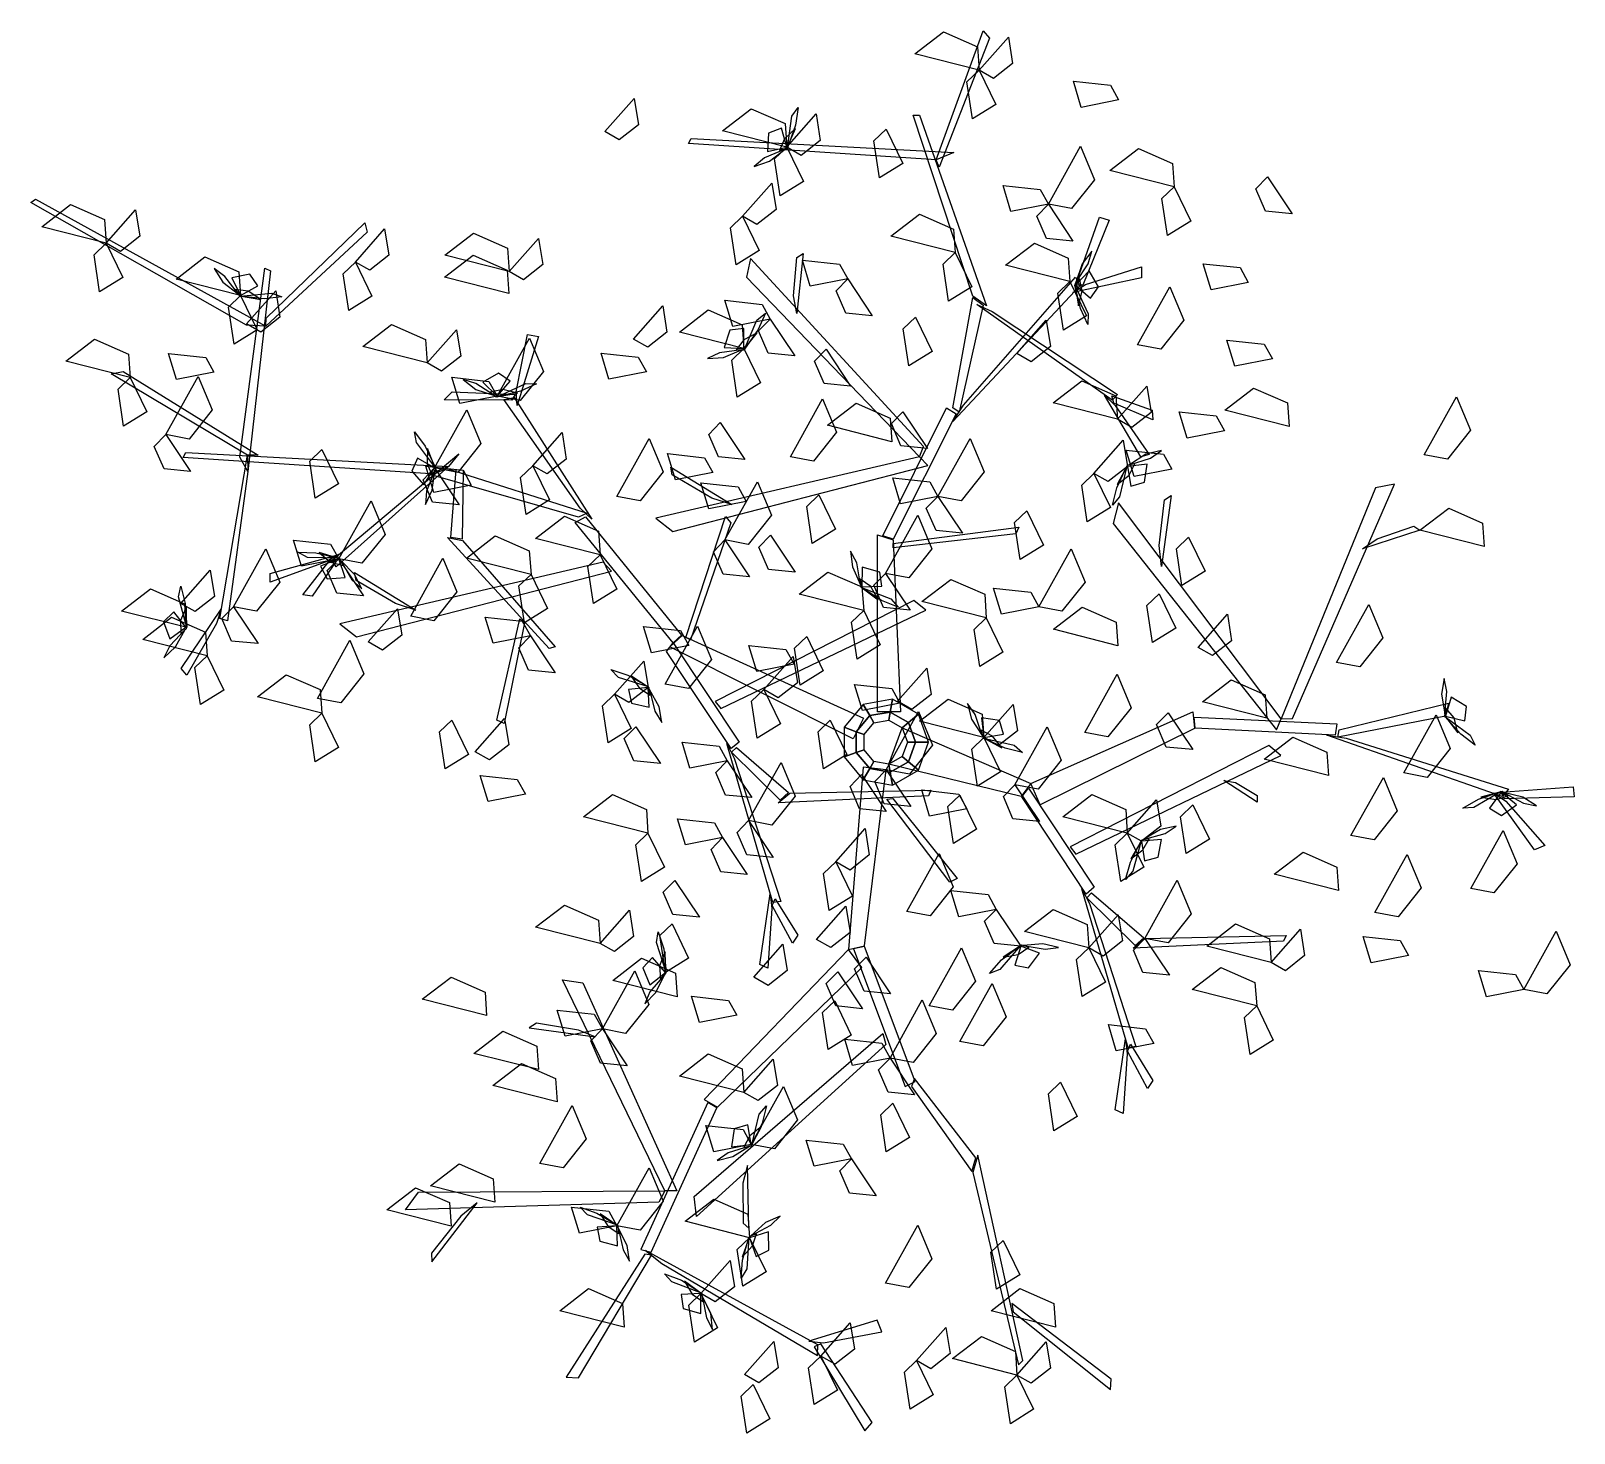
# Model space of a CAD drawing. Extents: x 10.299 to 10.904, y 6.916 to 7.465.
import ezdxf

# ---------------------------------------------------------------- set-up
doc = ezdxf.new("R2010")
doc.units = 0
doc.layers.get('0').update_dxf_attribs({"linetype": 'CONTINUOUS'})
doc.layers.add('LSTREEDC', color=3, linetype='CONTINUOUS')

# ---------------------------------------------------------------- blocks, each defined once
blk = doc.blocks.new('A3E24G')
at = {"color": 72, "linetype": 'CONTINUOUS'}
for points in [[(0.0779, 0.5477, 0.6774), (0.0255, 0.5611, 0.6704), (0.0489, 0.5791, 0.6673), (0.0766, 0.5669, 0.6724)], [(0.0779, 0.5477, 0.6774), (0.1018, 0.5748, 0.6601), (0.1053, 0.5533, 0.6614), (0.0897, 0.5411, 0.6719)], [(0.0779, 0.5477, 0.6424), (0.0915, 0.5199, 0.6353), (0.0726, 0.5081, 0.6607), (0.068, 0.5382, 0.6568)], [(0.1917, 0.5235, 0.7974), (0.1613, 0.5175, 0.7903), (0.1548, 0.5388, 0.8157), (0.1851, 0.5356, 0.8118)], [(-0.2273, 0.4977, 0.9053), (-0.2034, 0.5248, 0.888), (-0.1999, 0.5033, 0.8892), (-0.2156, 0.491, 0.8998)], [(-0.0789, 0.485, 0.6774), (-0.1314, 0.4983, 0.6704), (-0.108, 0.5164, 0.6673), (-0.0803, 0.5042, 0.6724)], [(-0.0789, 0.485, 0.6774), (-0.055, 0.5121, 0.6601), (-0.0516, 0.4906, 0.6614), (-0.0672, 0.4783, 0.6719)], [(0.0021, 0.4996, 0.7204), (0.0157, 0.4717, 0.7133), (-0.0033, 0.46, 0.7387), (-0.0078, 0.4901, 0.7348)], [(-0.0789, 0.485, 0.6774), (-0.0654, 0.4571, 0.6703), (-0.0843, 0.4454, 0.6957), (-0.0889, 0.4755, 0.6918)], [(0.1344, 0.4385, 0.5934), (0.1607, 0.4858, 0.5864), (0.1721, 0.4585, 0.5833), (0.1533, 0.4349, 0.5884)], [(0.237, 0.4526, 0.7904), (0.1845, 0.466, 0.7834), (0.2079, 0.484, 0.7803), (0.2356, 0.4718, 0.7854)], [(-0.1149, 0.4287, 0.8377), (-0.091, 0.4558, 0.8204), (-0.0875, 0.4343, 0.8216), (-0.1032, 0.422, 0.8321)], [(0.1344, 0.4385, 0.5934), (0.1039, 0.4325, 0.5863), (0.0975, 0.4538, 0.6117), (0.1277, 0.4505, 0.6078)], [(0.3131, 0.4608, 0.6714), (0.3332, 0.4307, 0.6541), (0.3115, 0.4329, 0.6553), (0.3037, 0.4512, 0.6659)], [(0.237, 0.4526, 0.8254), (0.2505, 0.4248, 0.8183), (0.2316, 0.413, 0.8437), (0.227, 0.4431, 0.8398)], [(-0.6339, 0.4068, 0.7124), (-0.6864, 0.4202, 0.7054), (-0.663, 0.4382, 0.7023), (-0.6353, 0.426, 0.7074)], [(-0.6339, 0.4068, 0.6774), (-0.61, 0.4339, 0.6601), (-0.6066, 0.4124, 0.6614), (-0.6222, 0.4001, 0.6719)], [(-0.1149, 0.4287, 0.7537), (-0.1013, 0.4008, 0.7466), (-0.1202, 0.3891, 0.7719), (-0.1248, 0.4192, 0.768)], [(0.0584, 0.3991, 0.8034), (0.0059, 0.4124, 0.7964), (0.0293, 0.4305, 0.7933), (0.057, 0.4183, 0.7984)], [(0.1344, 0.4385, 0.5934), (0.1544, 0.4084, 0.5761), (0.1328, 0.4106, 0.5774), (0.1249, 0.4288, 0.5879)], [(-0.4307, 0.3914, 0.6424), (-0.4069, 0.4185, 0.6251), (-0.4034, 0.397, 0.6264), (-0.419, 0.3847, 0.6369)], [(-0.6339, 0.4068, 0.6424), (-0.6203, 0.3789, 0.6353), (-0.6393, 0.3672, 0.6607), (-0.6438, 0.3973, 0.6568)], [(-0.3052, 0.3837, 0.7124), (-0.3577, 0.397, 0.7054), (-0.3343, 0.415, 0.7023), (-0.3066, 0.4028, 0.7074)], [(-0.3052, 0.3837, 0.7124), (-0.2814, 0.4107, 0.6951), (-0.2779, 0.3893, 0.6964), (-0.2935, 0.377, 0.7069)], [(0.152, 0.3754, 0.7124), (0.0995, 0.3888, 0.7054), (0.123, 0.4068, 0.7023), (0.1507, 0.3946, 0.7074)], [(-0.5244, 0.3641, 0.6774), (-0.5768, 0.3775, 0.6704), (-0.5534, 0.3955, 0.6673), (-0.5257, 0.3833, 0.6724)], [(-0.4307, 0.3914, 0.6774), (-0.4172, 0.3635, 0.6703), (-0.4361, 0.3518, 0.6957), (-0.4407, 0.3819, 0.6918)], [(-0.3056, 0.3657, 0.9053), (-0.3581, 0.379, 0.8983), (-0.3347, 0.397, 0.8952), (-0.307, 0.3848, 0.9003)], [(-0.0292, 0.3776, 0.8658), (-0.0597, 0.3716, 0.8587), (-0.0661, 0.3929, 0.8841), (-0.0359, 0.3897, 0.8802)], [(0.0584, 0.3991, 0.7124), (0.072, 0.3712, 0.7053), (0.053, 0.3595, 0.7307), (0.0485, 0.3896, 0.7268)], [(-0.0292, 0.3776, 0.8658), (-0.0092, 0.3476, 0.8485), (-0.0308, 0.3497, 0.8497), (-0.0387, 0.368, 0.8603)], [(0.2975, 0.3747, 0.7064), (0.2671, 0.3687, 0.6993), (0.2606, 0.39, 0.7247), (0.2909, 0.3868, 0.7208)], [(-0.5196, 0.3409, 0.7583), (-0.4957, 0.368, 0.741), (-0.4923, 0.3465, 0.7422), (-0.5079, 0.3342, 0.7528)], [(0.152, 0.3754, 0.7684), (0.1656, 0.3475, 0.7613), (0.1467, 0.3358, 0.7867), (0.1421, 0.3659, 0.7828)], [(0.2072, 0.3239, 0.7764), (0.2335, 0.3713, 0.7694), (0.2449, 0.344, 0.7663), (0.2261, 0.3203, 0.7714)], [(-0.5244, 0.3641, 0.6774), (-0.5108, 0.3362, 0.6703), (-0.5297, 0.3245, 0.6957), (-0.5343, 0.3546, 0.6918)], [(-0.2039, 0.3286, 0.8034), (-0.18, 0.3557, 0.7861), (-0.1766, 0.3342, 0.7874), (-0.1922, 0.3219, 0.7979)], [(-0.0924, 0.3448, 0.5934), (-0.1229, 0.3389, 0.5863), (-0.1294, 0.3602, 0.6117), (-0.0991, 0.3569, 0.6078)], [(-0.3721, 0.3091, 0.7124), (-0.4246, 0.3224, 0.7054), (-0.4012, 0.3404, 0.7023), (-0.3735, 0.3283, 0.7074)], [(-0.1139, 0.3209, 0.8034), (-0.1664, 0.3343, 0.7964), (-0.143, 0.3523, 0.7933), (-0.1153, 0.3401, 0.7984)], [(-0.0924, 0.3448, 0.5934), (-0.0724, 0.3148, 0.5761), (-0.094, 0.317, 0.5774), (-0.1019, 0.3352, 0.5879)], [(0.0261, 0.3464, 0.9007), (0.0396, 0.3185, 0.8936), (0.0207, 0.3068, 0.9189), (0.0161, 0.3369, 0.915)], [(0.1088, 0.3168, 0.7124), (0.1327, 0.3439, 0.6951), (0.1362, 0.3224, 0.6964), (0.1205, 0.3101, 0.7069)], [(-0.6144, 0.2973, 0.6774), (-0.6669, 0.3106, 0.6704), (-0.6434, 0.3286, 0.6673), (-0.6157, 0.3164, 0.6724)], [(-0.3721, 0.3091, 0.6424), (-0.3482, 0.3362, 0.6251), (-0.3448, 0.3147, 0.6264), (-0.3604, 0.3024, 0.6369)], [(-0.3152, 0.2821, 0.5584), (-0.2888, 0.3294, 0.5514), (-0.2774, 0.3021, 0.5483), (-0.2963, 0.2785, 0.5534)], [(0.3171, 0.3125, 0.6714), (0.2866, 0.3065, 0.6643), (0.2801, 0.3278, 0.6897), (0.3104, 0.3245, 0.6858)], [(-0.5461, 0.3016, 0.5934), (-0.5765, 0.2957, 0.5863), (-0.583, 0.3169, 0.6117), (-0.5528, 0.3137, 0.6078)], [(-0.1934, 0.3018, 0.4107), (-0.2239, 0.2958, 0.4036), (-0.2304, 0.3171, 0.429), (-0.2001, 0.3138, 0.4251)], [(-0.1139, 0.3209, 0.8034), (-0.1003, 0.293, 0.7963), (-0.1193, 0.2813, 0.8217), (-0.1238, 0.3114, 0.8178)], [(-0.0469, 0.3203, 0.6714), (-0.0269, 0.2903, 0.6541), (-0.0485, 0.2925, 0.6553), (-0.0564, 0.3107, 0.6659)], [(-0.6144, 0.2973, 0.6774), (-0.6008, 0.2694, 0.6703), (-0.6197, 0.2576, 0.6957), (-0.6243, 0.2877, 0.6918)], [(-0.5852, 0.2507, 0.5934), (-0.5589, 0.298, 0.5864), (-0.5474, 0.2708, 0.5833), (-0.5663, 0.2471, 0.5884)], [(-0.3152, 0.2821, 0.5584), (-0.3456, 0.2761, 0.5513), (-0.3521, 0.2974, 0.5767), (-0.3218, 0.2941, 0.5728)], [(0.1909, 0.2632, 0.9053), (0.1384, 0.2765, 0.8983), (0.1618, 0.2945, 0.8952), (0.1895, 0.2823, 0.9003)], [(0.1909, 0.2632, 0.9053), (0.2148, 0.2902, 0.888), (0.2183, 0.2688, 0.8892), (0.2026, 0.2565, 0.8998)], [(-0.076, 0.2326, 0.8658), (-0.0497, 0.2799, 0.8588), (-0.0383, 0.2526, 0.8557), (-0.0571, 0.229, 0.8608)], [(0.3308, 0.2573, 0.7554), (0.2783, 0.2707, 0.7484), (0.3017, 0.2887, 0.7453), (0.3294, 0.2765, 0.7504)], [(0.4409, 0.2343, 0.8427), (0.4673, 0.2816, 0.8356), (0.4787, 0.2543, 0.8326), (0.4598, 0.2307, 0.8376)], [(-0.3661, 0.2235, 0.5934), (-0.3398, 0.2708, 0.5864), (-0.3283, 0.2435, 0.5833), (-0.3472, 0.2199, 0.5884)], [(0.0068, 0.2449, 0.7904), (-0.0456, 0.2583, 0.7834), (-0.0222, 0.2763, 0.7803), (0.0055, 0.2641, 0.7854)], [(0.0158, 0.2694, 0.6714), (0.0359, 0.2394, 0.6541), (0.0142, 0.2416, 0.6553), (0.0064, 0.2598, 0.6659)], [(0.278, 0.2539, 0.7064), (0.2475, 0.2479, 0.6993), (0.2411, 0.2692, 0.7247), (0.2713, 0.2659, 0.7208)], [(-0.2861, 0.2253, 0.9053), (-0.2622, 0.2523, 0.888), (-0.2587, 0.2308, 0.8892), (-0.2744, 0.2186, 0.8998)], [(-0.1331, 0.2606, 0.4943), (-0.1131, 0.2305, 0.477), (-0.1347, 0.2327, 0.4782), (-0.1426, 0.2509, 0.4887)], [(-0.5852, 0.2507, 0.5934), (-0.5651, 0.2207, 0.5761), (-0.5868, 0.2228, 0.5774), (-0.5947, 0.2411, 0.5879)], [(-0.2174, 0.2003, 0.6284), (-0.1911, 0.2476, 0.6214), (-0.1797, 0.2204, 0.6183), (-0.1986, 0.1967, 0.6234)], [(0.0444, 0.2003, 0.5934), (0.0707, 0.2476, 0.5864), (0.0821, 0.2204, 0.5833), (0.0632, 0.1967, 0.5884)], [(0.1716, 0.2191, 0.7124), (0.1954, 0.2461, 0.6951), (0.1989, 0.2247, 0.6964), (0.1833, 0.2124, 0.7069)], [(-0.458, 0.2386, 0.7124), (-0.4444, 0.2107, 0.7053), (-0.4634, 0.199, 0.7307), (-0.4679, 0.2291, 0.7268)], [(-0.1393, 0.2199, 0.6844), (-0.1697, 0.2139, 0.6773), (-0.1762, 0.2352, 0.7027), (-0.1459, 0.2319, 0.6988)], [(0.235, 0.2226, 0.6714), (0.2045, 0.2166, 0.6643), (0.198, 0.2379, 0.6897), (0.2283, 0.2347, 0.6858)], [(-0.3661, 0.2235, 0.5934), (-0.346, 0.1934, 0.5761), (-0.3677, 0.1956, 0.5774), (-0.3755, 0.2138, 0.5879)], [(-0.3363, 0.2096, 0.4943), (-0.3667, 0.2036, 0.4872), (-0.3732, 0.2249, 0.5125), (-0.3429, 0.2217, 0.5086)], [(-0.2861, 0.2253, 0.9053), (-0.2725, 0.1974, 0.8982), (-0.2914, 0.1856, 0.9236), (-0.296, 0.2157, 0.9197)], [(0.0444, 0.2003, 0.6984), (0.0139, 0.1943, 0.6913), (0.0075, 0.2156, 0.7167), (0.0377, 0.2123, 0.7128)], [(0.1716, 0.2191, 0.7124), (0.1851, 0.1912, 0.7053), (0.1662, 0.1795, 0.7307), (0.1616, 0.2096, 0.7268)], [(-0.112, 0.1962, 0.6284), (-0.1424, 0.1902, 0.6213), (-0.1489, 0.2115, 0.6467), (-0.1186, 0.2082, 0.6428)], [(-0.1293, 0.1648, 0.7948), (-0.1029, 0.2121, 0.7878), (-0.0915, 0.1849, 0.7847), (-0.1104, 0.1612, 0.7898)], [(-0.0527, 0.2015, 0.9053), (-0.0391, 0.1736, 0.8982), (-0.0581, 0.1619, 0.9236), (-0.0626, 0.192, 0.9197)], [(-0.4443, 0.1494, 0.5934), (-0.4179, 0.1967, 0.5864), (-0.4065, 0.1694, 0.5833), (-0.4254, 0.1458, 0.5884)], [(0.0444, 0.2003, 0.5934), (0.0644, 0.1703, 0.5761), (0.0428, 0.1724, 0.5774), (0.0349, 0.1907, 0.5879)], [(0.4899, 0.1594, 0.9267), (0.4374, 0.1728, 0.9196), (0.4609, 0.1908, 0.9166), (0.4886, 0.1786, 0.9216)], [(-0.2312, 0.1527, 0.6774), (-0.2837, 0.1661, 0.6704), (-0.2602, 0.1841, 0.6673), (-0.2325, 0.1719, 0.6724)], [(0.0017, 0.1376, 0.7194), (0.028, 0.1849, 0.7124), (0.0394, 0.1576, 0.7093), (0.0206, 0.134, 0.7144)], [(0.1168, 0.1886, 0.9053), (0.1304, 0.1607, 0.8982), (0.1115, 0.149, 0.9236), (0.1069, 0.1791, 0.9197)], [(-0.4443, 0.1494, 0.5584), (-0.4747, 0.1434, 0.5513), (-0.4812, 0.1647, 0.5767), (-0.4509, 0.1614, 0.5728)], [(-0.2875, 0.1368, 0.7738), (-0.34, 0.1501, 0.7668), (-0.3166, 0.1681, 0.7637), (-0.2889, 0.156, 0.7688)], [(-0.1293, 0.1648, 0.8158), (-0.1092, 0.1348, 0.7985), (-0.1308, 0.137, 0.7997), (-0.1387, 0.1552, 0.8103)], [(-0.0921, 0.1686, 0.3477), (-0.072, 0.1386, 0.3304), (-0.0937, 0.1407, 0.3316), (-0.1016, 0.159, 0.3422)], [(0.2488, 0.1672, 0.7904), (0.2624, 0.1393, 0.7833), (0.2434, 0.1276, 0.8087), (0.2389, 0.1577, 0.8048)], [(-0.5302, 0.1103, 0.6284), (-0.5038, 0.1576, 0.6214), (-0.4924, 0.1304, 0.6183), (-0.5113, 0.1067, 0.6234)], [(-0.2312, 0.1527, 0.6774), (-0.2176, 0.1248, 0.6703), (-0.2365, 0.1131, 0.6957), (-0.2411, 0.1432, 0.6918)], [(0.1267, 0.1103, 0.6284), (0.153, 0.1576, 0.6214), (0.1644, 0.1304, 0.6183), (0.1455, 0.1067, 0.6234)], [(-0.573, 0.1131, 0.7738), (-0.5491, 0.1402, 0.7565), (-0.5456, 0.1187, 0.7577), (-0.5613, 0.1064, 0.7683)], [(-0.4443, 0.1494, 0.5934), (-0.4242, 0.1194, 0.5761), (-0.4459, 0.1215, 0.5774), (-0.4537, 0.1398, 0.5879)], [(-0.3856, 0.1026, 0.7194), (-0.3593, 0.1499, 0.7124), (-0.3479, 0.1226, 0.7093), (-0.3667, 0.099, 0.7144)], [(-0.0162, 0.1073, 0.9053), (-0.0687, 0.1207, 0.8983), (-0.0453, 0.1387, 0.8952), (-0.0176, 0.1265, 0.9003)], [(-0.2875, 0.1368, 0.7738), (-0.274, 0.1089, 0.7667), (-0.2929, 0.0972, 0.7921), (-0.2975, 0.1273, 0.7882)], [(0.0017, 0.1376, 0.4814), (0.0217, 0.1075, 0.4641), (0.0001, 0.1097, 0.4654), (-0.0078, 0.1279, 0.4759)], [(0.0838, 0.1013, 0.8088), (0.0313, 0.1146, 0.8018), (0.0548, 0.1327, 0.7987), (0.0825, 0.1205, 0.8038)], [(-0.5689, 0.0936, 0.7738), (-0.6214, 0.1069, 0.7668), (-0.5979, 0.1249, 0.7637), (-0.5702, 0.1127, 0.7688)], [(0.1267, 0.1103, 0.4464), (0.0962, 0.1043, 0.4393), (0.0897, 0.1256, 0.4647), (0.12, 0.1223, 0.4608)], [(0.2248, 0.1208, 0.8088), (0.2383, 0.0929, 0.8017), (0.2194, 0.0812, 0.8271), (0.2148, 0.1113, 0.8232)], [(-0.5516, 0.0704, 0.6774), (-0.6041, 0.0838, 0.6704), (-0.5807, 0.1018, 0.6673), (-0.553, 0.0896, 0.6724)], [(-0.5302, 0.1103, 0.5934), (-0.5101, 0.0803, 0.5761), (-0.5318, 0.0824, 0.5774), (-0.5396, 0.1007, 0.5879)], [(-0.4202, 0.0817, 0.7738), (-0.3963, 0.1088, 0.7565), (-0.3929, 0.0873, 0.7577), (-0.4085, 0.0751, 0.7683)], [(-0.2879, 0.0866, 0.6284), (-0.3183, 0.0806, 0.6213), (-0.3248, 0.1019, 0.6467), (-0.2946, 0.0987, 0.6428)], [(-0.0162, 0.1073, 0.9053), (-0.0027, 0.0794, 0.8982), (-0.0216, 0.0677, 0.9236), (-0.0262, 0.0978, 0.9197)], [(0.0838, 0.1013, 0.7388), (0.0974, 0.0734, 0.7317), (0.0785, 0.0617, 0.7571), (0.0739, 0.0918, 0.7532)], [(0.1911, 0.0786, 0.6774), (0.1386, 0.092, 0.6704), (0.162, 0.11, 0.6673), (0.1898, 0.0978, 0.6724)], [(0.2565, 0.0772, 0.7904), (0.2804, 0.1042, 0.7731), (0.2839, 0.0827, 0.7743), (0.2682, 0.0705, 0.7849)], [(0.3694, 0.0649, 0.8658), (0.3957, 0.1122, 0.8588), (0.4072, 0.0849, 0.8557), (0.3883, 0.0613, 0.8608)], [(-0.1588, 0.0789, 0.5584), (-0.1892, 0.0729, 0.5513), (-0.1957, 0.0942, 0.5767), (-0.1655, 0.091, 0.5728)], [(-0.178, 0.0472, 0.3127), (-0.1517, 0.0945, 0.3057), (-0.1402, 0.0673, 0.3026), (-0.1591, 0.0436, 0.3077)], [(-0.4615, 0.0357, 0.8158), (-0.4352, 0.083, 0.8088), (-0.4238, 0.0558, 0.8057), (-0.4426, 0.0321, 0.8108)], [(-0.2879, 0.0866, 0.6984), (-0.2678, 0.0566, 0.6811), (-0.2895, 0.0588, 0.6824), (-0.2974, 0.077, 0.6929)], [(-0.0729, 0.0635, 0.6284), (-0.1033, 0.0575, 0.6213), (-0.1098, 0.0788, 0.6467), (-0.0796, 0.0755, 0.6428)], [(-0.0626, 0.086, 0.4317), (-0.0491, 0.0581, 0.4246), (-0.068, 0.0464, 0.45), (-0.0726, 0.0765, 0.4461)], [(-0.5516, 0.0704, 0.6774), (-0.538, 0.0425, 0.6703), (-0.557, 0.0308, 0.6957), (-0.5616, 0.0609, 0.6918)], [(-0.2193, 0.039, 0.6424), (-0.1955, 0.0661, 0.6251), (-0.192, 0.0446, 0.6264), (-0.2076, 0.0324, 0.6369)], [(-0.0976, 0.0428, 0.4317), (-0.0737, 0.0699, 0.4144), (-0.0703, 0.0484, 0.4156), (-0.0859, 0.0361, 0.4262)], [(-0.458, 0.0236, 0.7824), (-0.5105, 0.037, 0.7754), (-0.4871, 0.055, 0.7723), (-0.4594, 0.0428, 0.7774)], [(0.0115, 0.0333, 0.9053), (0.0354, 0.0603, 0.888), (0.0389, 0.0388, 0.8892), (0.0232, 0.0266, 0.8998)], [(0.1641, 0.0079, 0.7064), (0.1905, 0.0553, 0.6994), (0.2019, 0.028, 0.6963), (0.183, 0.0043, 0.7014)], [(0.3125, 0.0195, 0.6774), (0.26, 0.0328, 0.6704), (0.2834, 0.0509, 0.6673), (0.3111, 0.0387, 0.6724)], [(-0.2193, 0.039, 0.8384), (-0.2058, 0.0111, 0.8313), (-0.2247, -0.0006, 0.8567), (-0.2293, 0.0295, 0.8528)], [(-0.0976, 0.0428, 0.4317), (-0.084, 0.0149, 0.4246), (-0.103, 0.0032, 0.45), (-0.1076, 0.0333, 0.4461)], [(0.0133, 0.0318, 0.3477), (-0.0171, 0.0258, 0.3406), (-0.0236, 0.0471, 0.366), (0.0067, 0.0438, 0.3621)], [(0.0819, 0.0037, 0.4317), (0.0294, 0.0171, 0.4247), (0.0528, 0.0351, 0.4216), (0.0805, 0.0229, 0.4267)], [(0.0819, 0.0037, 0.4317), (0.1058, 0.0308, 0.4144), (0.1092, 0.0093, 0.4156), (0.0936, -0.003, 0.4262)], [(-0.458, 0.0236, 0.7124), (-0.4444, -0.0043, 0.7053), (-0.4634, -0.016, 0.7307), (-0.4679, 0.0141, 0.7268)], [(-0.3521, 0.0178, 0.8703), (-0.3385, -0.0101, 0.8632), (-0.3575, -0.0218, 0.8886), (-0.362, 0.0083, 0.8847)], [(-0.333, -0.0078, 0.8034), (-0.3091, 0.0193, 0.7861), (-0.3057, -0.0022, 0.7874), (-0.3213, -0.0145, 0.7979)], [(-0.0435, 0.0178, 0.9053), (-0.0299, -0.0101, 0.8982), (-0.0489, -0.0218, 0.9236), (-0.0534, 0.0083, 0.9197)], [(0.0022, -0.0225, 0.3127), (0.0285, 0.0249, 0.3056), (0.04, -0.0024, 0.3026), (0.0211, -0.0261, 0.3076)], [(0.2321, 0.0239, 0.6984), (0.2522, -0.0061, 0.6811), (0.2305, -0.004, 0.6824), (0.2227, 0.0143, 0.6929)], [(0.4244, -0.0251, 0.8658), (0.4508, 0.0222, 0.8588), (0.4622, -0.0051, 0.8557), (0.4433, -0.0287, 0.8608)], [(-0.202, 0.0126, 0.5934), (-0.1819, -0.0175, 0.5761), (-0.2036, -0.0153, 0.5774), (-0.2115, 0.003, 0.5879)], [(-0.1274, -0.0152, 0.4464), (-0.1579, -0.0212, 0.4393), (-0.1643, 0.0001, 0.4647), (-0.1341, -0.0032, 0.4608)], [(0.0819, 0.0037, 0.4317), (0.0955, -0.0242, 0.4246), (0.0765, -0.0359, 0.45), (0.072, -0.0058, 0.4461)], [(0.1071, -0.0348, 0.4814), (0.1335, 0.0126, 0.4744), (0.1449, -0.0147, 0.4713), (0.126, -0.0384, 0.4764)], [(0.3629, -0.0273, 0.8034), (0.3104, -0.014, 0.7964), (0.3338, 0.0041, 0.7933), (0.3615, -0.0081, 0.7984)], [(-0.1274, -0.0152, 0.5584), (-0.1074, -0.0452, 0.5411), (-0.129, -0.0431, 0.5424), (-0.1369, -0.0248, 0.5529)], [(-0.11, -0.064, 0.4943), (-0.0836, -0.0167, 0.4872), (-0.0722, -0.044, 0.4842), (-0.0911, -0.0676, 0.4892)], [(0.0022, -0.0225, 0.2777), (0.0223, -0.0525, 0.2604), (0.0006, -0.0503, 0.2616), (-0.0072, -0.0321, 0.2721)], [(-0.292, -0.0425, 0.5934), (-0.3225, -0.0485, 0.5863), (-0.3289, -0.0272, 0.6117), (-0.2987, -0.0304, 0.6078)], [(-0.0179, -0.0265, 0.5934), (0.0022, -0.0566, 0.5761), (-0.0195, -0.0544, 0.5774), (-0.0273, -0.0361, 0.5879)], [(0.1071, -0.0348, 0.5934), (0.1272, -0.0648, 0.5761), (0.1055, -0.0626, 0.5774), (0.0977, -0.0444, 0.5879)], [(0.3812, -0.0761, 0.8658), (0.4076, -0.0287, 0.8588), (0.419, -0.056, 0.8557), (0.4001, -0.0797, 0.8608)], [(-0.1921, -0.0741, 0.7124), (-0.2446, -0.0608, 0.7054), (-0.2211, -0.0428, 0.7023), (-0.1934, -0.055, 0.7074)], [(0.068, -0.0543, 0.5934), (0.0376, -0.0603, 0.5863), (0.0311, -0.039, 0.6117), (0.0614, -0.0423, 0.6078)], [(0.0623, -0.0431, 0.3967), (0.0759, -0.071, 0.3896), (0.057, -0.0827, 0.415), (0.0524, -0.0526, 0.4111)], [(0.1988, -0.0741, 0.6774), (0.1463, -0.0608, 0.6704), (0.1698, -0.0428, 0.6673), (0.1975, -0.055, 0.6724)], [(0.1988, -0.0741, 0.6774), (0.2227, -0.047, 0.6601), (0.2262, -0.0685, 0.6614), (0.2105, -0.0808, 0.6719)], [(-0.1312, -0.0778, 0.8027), (-0.1616, -0.0838, 0.7956), (-0.1681, -0.0625, 0.821), (-0.1379, -0.0658, 0.8171)], [(0.2522, -0.0512, 0.9847), (0.2658, -0.0791, 0.9776), (0.2469, -0.0909, 1.0029), (0.2423, -0.0608, 0.999)], [(-0.1921, -0.0741, 0.6424), (-0.1785, -0.102, 0.6353), (-0.1974, -0.1137, 0.6607), (-0.202, -0.0836, 0.6568)], [(-0.11, -0.064, 0.4943), (-0.0899, -0.094, 0.477), (-0.1116, -0.0919, 0.4782), (-0.1194, -0.0736, 0.4887)], [(-0.039, -0.0976, 0.3967), (-0.0151, -0.0705, 0.3794), (-0.0116, -0.092, 0.3806), (-0.0273, -0.1043, 0.3912)], [(0.1988, -0.0741, 0.6774), (0.2124, -0.102, 0.6703), (0.1935, -0.1137, 0.6957), (0.1889, -0.0836, 0.6918)], [(0.479, -0.1193, 0.8658), (0.5053, -0.0719, 0.8588), (0.5167, -0.0992, 0.8557), (0.4978, -0.1229, 0.8608)], [(-0.1312, -0.0778, 0.3477), (-0.1111, -0.1078, 0.3304), (-0.1328, -0.1057, 0.3316), (-0.1407, -0.0874, 0.3422)], [(-0.039, -0.0976, 0.3967), (-0.0254, -0.1255, 0.3896), (-0.0443, -0.1372, 0.415), (-0.0489, -0.1071, 0.4111)], [(0.0191, -0.1381, 0.4943), (0.0455, -0.0908, 0.4872), (0.0569, -0.118, 0.4842), (0.038, -0.1417, 0.4892)], [(0.3711, -0.1209, 0.7824), (0.3186, -0.1076, 0.7754), (0.3421, -0.0896, 0.7723), (0.3698, -0.1018, 0.7774)], [(0.4008, -0.1388, 0.8658), (0.4271, -0.0915, 0.8588), (0.4385, -0.1187, 0.8557), (0.4197, -0.1424, 0.8608)], [(-0.1703, -0.1128, 0.8377), (-0.1502, -0.1428, 0.8204), (-0.1719, -0.1406, 0.8216), (-0.1797, -0.1224, 0.8322)], [(0.2132, -0.16, 0.8384), (0.2396, -0.1126, 0.8313), (0.251, -0.1399, 0.8283), (0.2321, -0.1636, 0.8333)], [(0.0918, -0.1363, 0.8734), (0.0614, -0.1423, 0.8663), (0.0549, -0.121, 0.8916), (0.0852, -0.1243, 0.8877)], [(-0.2312, -0.1641, 0.8384), (-0.2837, -0.1508, 0.8314), (-0.2602, -0.1328, 0.8283), (-0.2325, -0.145, 0.8334)], [(-0.2312, -0.1641, 0.6424), (-0.2073, -0.1371, 0.6251), (-0.2038, -0.1585, 0.6264), (-0.2195, -0.1708, 0.6369)], [(-0.0546, -0.1608, 0.8874), (-0.0307, -0.1337, 0.8701), (-0.0272, -0.1552, 0.8713), (-0.0429, -0.1674, 0.8818)], [(0.0918, -0.1363, 0.8384), (0.1119, -0.1663, 0.8211), (0.0903, -0.1642, 0.8223), (0.0824, -0.1459, 0.8328)], [(0.1674, -0.1677, 0.6774), (0.115, -0.1544, 0.6704), (0.1384, -0.1364, 0.6673), (0.1661, -0.1486, 0.6724)], [(-0.1725, -0.1482, 0.7124), (-0.159, -0.1761, 0.7053), (-0.1779, -0.1878, 0.7307), (-0.1825, -0.1577, 0.7268)], [(0.1674, -0.1677, 0.6774), (0.1913, -0.1407, 0.6601), (0.1948, -0.1621, 0.6614), (0.1792, -0.1744, 0.6719)], [(0.3161, -0.1796, 0.7824), (0.2636, -0.1662, 0.7754), (0.287, -0.1482, 0.7723), (0.3147, -0.1604, 0.7774)], [(0.2132, -0.16, 0.8384), (0.2333, -0.19, 0.8211), (0.2116, -0.1878, 0.8223), (0.2038, -0.1696, 0.8328)], [(0.3161, -0.1796, 0.8034), (0.34, -0.1525, 0.7861), (0.3434, -0.174, 0.7874), (0.3278, -0.1863, 0.7979)], [(0.428, -0.1738, 0.8308), (0.3976, -0.1798, 0.8237), (0.3911, -0.1585, 0.8491), (0.4214, -0.1617, 0.8452)], [(0.5222, -0.2016, 0.8658), (0.5485, -0.1542, 0.8588), (0.5599, -0.1815, 0.8557), (0.541, -0.2052, 0.8608)], [(-0.1683, -0.2076, 0.8104), (-0.2208, -0.1942, 0.8033), (-0.1973, -0.1762, 0.8003), (-0.1696, -0.1884, 0.8053)], [(-0.1059, -0.1917, 0.4317), (-0.082, -0.1647, 0.4144), (-0.0785, -0.1861, 0.4156), (-0.0941, -0.1984, 0.4262)], [(-0.0143, -0.1752, 0.5584), (0.0058, -0.2052, 0.5411), (-0.0159, -0.2031, 0.5424), (-0.0237, -0.1848, 0.5529)], [(0.0373, -0.215, 0.8734), (0.0637, -0.1677, 0.8663), (0.0751, -0.1949, 0.8633), (0.0562, -0.2186, 0.8683)], [(0.1674, -0.1677, 0.6774), (0.181, -0.1956, 0.6703), (0.1621, -0.2073, 0.6957), (0.1575, -0.1773, 0.6918)], [(-0.2293, -0.2338, 0.6284), (-0.2029, -0.1865, 0.6214), (-0.1915, -0.2138, 0.6183), (-0.2104, -0.2374, 0.6234)], [(-0.0373, -0.1872, 0.8384), (-0.0172, -0.2173, 0.8211), (-0.0388, -0.2151, 0.8223), (-0.0467, -0.1968, 0.8328)], [(0.3043, -0.2151, 0.8034), (0.2518, -0.2017, 0.7964), (0.2752, -0.1837, 0.7933), (0.3029, -0.1959, 0.7984)], [(0.5222, -0.2016, 0.8658), (0.4917, -0.2075, 0.8587), (0.4853, -0.1862, 0.8841), (0.5155, -0.1895, 0.8802)], [(-0.3237, -0.2228, 0.7738), (-0.3762, -0.2095, 0.7668), (-0.3527, -0.1915, 0.7637), (-0.325, -0.2037, 0.7688)], [(0.0623, -0.244, 0.4943), (0.0887, -0.1967, 0.4872), (0.1001, -0.224, 0.4842), (0.0812, -0.2476, 0.4892)], [(-0.1197, -0.2225, 0.5584), (-0.1501, -0.2285, 0.5513), (-0.1566, -0.2072, 0.5767), (-0.1264, -0.2105, 0.5728)], [(-0.0398, -0.2109, 0.6774), (-0.0263, -0.2388, 0.6703), (-0.0452, -0.2506, 0.6957), (-0.0498, -0.2205, 0.6918)], [(0.0053, -0.2575, 0.6284), (0.0316, -0.2102, 0.6214), (0.043, -0.2374, 0.6183), (0.0242, -0.2611, 0.6234)], [(-0.2293, -0.2338, 0.6284), (-0.2597, -0.2398, 0.6213), (-0.2662, -0.2185, 0.6467), (-0.2359, -0.2218, 0.6428)], [(0.3043, -0.2151, 0.8034), (0.3178, -0.243, 0.7963), (0.2989, -0.2547, 0.8217), (0.2943, -0.2246, 0.8178)], [(-0.2815, -0.267, 0.8174), (-0.334, -0.2537, 0.8104), (-0.3105, -0.2356, 0.8073), (-0.2828, -0.2478, 0.8124)], [(-0.2293, -0.2338, 0.6984), (-0.2092, -0.2638, 0.6811), (-0.2309, -0.2617, 0.6824), (-0.2387, -0.2434, 0.6929)], [(0.2203, -0.2457, 0.7194), (0.1898, -0.2516, 0.7123), (0.1834, -0.2303, 0.7377), (0.2136, -0.2336, 0.7338)], [(0.0053, -0.2575, 0.5584), (-0.0252, -0.2635, 0.5513), (-0.0316, -0.2422, 0.5767), (-0.0014, -0.2454, 0.5728)], [(-0.2662, -0.2932, 0.6424), (-0.3186, -0.2799, 0.6354), (-0.2952, -0.2619, 0.6323), (-0.2675, -0.2741, 0.6374)], [(-0.1139, -0.2855, 0.6774), (-0.1664, -0.2722, 0.6704), (-0.143, -0.2542, 0.6673), (-0.1153, -0.2664, 0.6724)], [(-0.1139, -0.2855, 0.8034), (-0.09, -0.2585, 0.7861), (-0.0866, -0.2799, 0.7874), (-0.1022, -0.2922, 0.7979)], [(0.0053, -0.2575, 0.7334), (0.0253, -0.2875, 0.7161), (0.0037, -0.2854, 0.7174), (-0.0042, -0.2671, 0.7279)], [(-0.1079, -0.328, 0.5934), (-0.0815, -0.2806, 0.5864), (-0.0701, -0.3079, 0.5833), (-0.089, -0.3316, 0.5884)], [(0.1443, -0.2773, 0.8034), (0.1579, -0.3052, 0.7963), (0.1389, -0.3169, 0.8217), (0.1344, -0.2868, 0.8178)], [(-0.2802, -0.3434, 0.5584), (-0.2539, -0.2961, 0.5514), (-0.2424, -0.3233, 0.5483), (-0.2613, -0.347, 0.5534)], [(0.0076, -0.2943, 0.6774), (0.0212, -0.3222, 0.6703), (0.0022, -0.3339, 0.6957), (-0.0023, -0.3038, 0.6918)], [(-0.1079, -0.328, 0.5934), (-0.1383, -0.3339, 0.5863), (-0.1448, -0.3126, 0.6117), (-0.1145, -0.3159, 0.6078)], [(-0.0261, -0.3398, 0.6984), (-0.0565, -0.3458, 0.6913), (-0.063, -0.3245, 0.7167), (-0.0328, -0.3277, 0.7128)], [(-0.0261, -0.3398, 0.5934), (-0.006, -0.3698, 0.5761), (-0.0277, -0.3677, 0.5774), (-0.0356, -0.3494, 0.5879)], [(-0.3171, -0.375, 0.6774), (-0.3696, -0.3617, 0.6704), (-0.3461, -0.3437, 0.6673), (-0.3184, -0.3559, 0.6724)], [(-0.2174, -0.3943, 0.7194), (-0.1911, -0.347, 0.7124), (-0.1797, -0.3742, 0.7093), (-0.1986, -0.3979, 0.7144)], [(-0.3526, -0.3946, 0.6774), (-0.4051, -0.3812, 0.6704), (-0.3816, -0.3632, 0.6673), (-0.3539, -0.3754, 0.6724)], [(-0.1093, -0.404, 0.5654), (-0.1618, -0.3906, 0.5584), (-0.1384, -0.3726, 0.5553), (-0.1107, -0.3848, 0.5604)], [(-0.2174, -0.3943, 0.5934), (-0.2479, -0.4003, 0.5863), (-0.2544, -0.379, 0.6117), (-0.2241, -0.3823, 0.6078)], [(0.0017, -0.4411, 0.7194), (0.028, -0.3938, 0.7124), (0.0394, -0.4211, 0.7093), (0.0206, -0.4447, 0.7144)], [(-0.1093, -0.404, 0.8034), (-0.0958, -0.4319, 0.7963), (-0.1147, -0.4436, 0.8217), (-0.1193, -0.4135, 0.8178)], [(0.0975, -0.4064, 0.6774), (0.1111, -0.4343, 0.6703), (0.0921, -0.446, 0.6957), (0.0876, -0.4159, 0.6918)], [(-0.1489, -0.4496, 0.7124), (-0.125, -0.4225, 0.6951), (-0.1215, -0.444, 0.6964), (-0.1372, -0.4563, 0.7069)], [(-0.2116, -0.4769, 0.6774), (-0.2641, -0.4635, 0.6704), (-0.2407, -0.4455, 0.6673), (-0.213, -0.4577, 0.6724)], [(-0.1489, -0.4496, 0.6424), (-0.1353, -0.4775, 0.6353), (-0.1542, -0.4892, 0.6607), (-0.1588, -0.4591, 0.6568)], [(0.1402, -0.4769, 0.6774), (0.0877, -0.4635, 0.6704), (0.1111, -0.4455, 0.6673), (0.1388, -0.4577, 0.6724)], [(-0.0512, -0.5005, 0.6774), (-0.0273, -0.4735, 0.6601), (-0.0238, -0.4949, 0.6614), (-0.0394, -0.5072, 0.6719)], [(0.027, -0.5041, 0.6774), (0.0509, -0.4771, 0.6601), (0.0544, -0.4985, 0.6614), (0.0387, -0.5108, 0.6719)], [(-0.1133, -0.5156, 0.9053), (-0.0894, -0.4885, 0.888), (-0.086, -0.51, 0.8892), (-0.1016, -0.5222, 0.8998)], [(0.1088, -0.516, 0.6774), (0.0563, -0.5026, 0.6704), (0.0798, -0.4846, 0.6673), (0.1075, -0.4968, 0.6724)], [(0.1088, -0.516, 0.8034), (0.1327, -0.4889, 0.7861), (0.1362, -0.5104, 0.7874), (0.1205, -0.5226, 0.7979)], [(-0.0512, -0.5005, 0.6774), (-0.0376, -0.5284, 0.6703), (-0.0565, -0.5401, 0.6957), (-0.0611, -0.51, 0.6918)], [(0.027, -0.5041, 0.7824), (0.0406, -0.532, 0.7753), (0.0217, -0.5437, 0.8007), (0.0171, -0.5136, 0.7968)], [(0.1088, -0.516, 0.8034), (0.1224, -0.5439, 0.7963), (0.1035, -0.5556, 0.8217), (0.0989, -0.5255, 0.8178)], [(-0.1062, -0.5237, 0.6424), (-0.0926, -0.5516, 0.6353), (-0.1115, -0.5633, 0.6607), (-0.1161, -0.5332, 0.6568)]]:
    blk.add_3dface(points, dxfattribs=at)
at = {"color": 34, "linetype": 'CONTINUOUS'}
for points in [[(0.0429, 0.4747, 0.8009), (0.0813, 0.5798, 0.906), (0.0865, 0.5738, 0.9), (0.0454, 0.4687, 0.7948)], [(0.0728, 0.3635, 0.6897), (0.0241, 0.511, 0.8371), (0.0292, 0.511, 0.8371), (0.0839, 0.3557, 0.6818)], [(0.0429, 0.4747, 0.8009), (-0.159, 0.488, 0.8709), (-0.1568, 0.492, 0.8731), (0.0574, 0.4806, 0.8009)], [(-0.5194, 0.34, 0.6914), (-0.6954, 0.44, 0.7614), (-0.6916, 0.4426, 0.7637), (-0.5037, 0.339, 0.6915)], [(0.1565, 0.3726, 0.6305), (0.1762, 0.4281, 0.7267), (0.1839, 0.4256, 0.7223), (0.1625, 0.3726, 0.6305)], [(-0.5034, 0.3456, 0.6976), (-0.423, 0.4234, 0.8027), (-0.421, 0.4158, 0.7967), (-0.5037, 0.339, 0.6915)], [(0.0326, 0.2411, 0.5394), (-0.1084, 0.3944, 0.6467), (-0.1118, 0.379, 0.6359), (0.0292, 0.2327, 0.5335)], [(-0.0733, 0.3638, 0.6288), (-0.0708, 0.3951, 0.6661), (-0.0656, 0.3984, 0.67), (-0.0708, 0.3495, 0.6117)], [(-0.5249, 0.2324, 0.5864), (-0.5045, 0.3864, 0.7338), (-0.4999, 0.3841, 0.7338), (-0.5184, 0.2205, 0.5785)], [(0.0651, 0.2747, 0.5629), (0.1565, 0.379, 0.6359), (0.16, 0.372, 0.631), (0.0566, 0.2614, 0.5536)], [(0.1648, 0.373, 0.6296), (0.2105, 0.3875, 0.6194), (0.2105, 0.3784, 0.613), (0.1543, 0.3666, 0.6298)], [(0.0566, 0.2724, 0.5616), (0.0728, 0.3626, 0.6904), (0.0813, 0.3562, 0.6813), (0.0617, 0.269, 0.5567)], [(0.0885, 0.3511, 0.6897), (0.1909, 0.2834, 0.7872), (0.1864, 0.2787, 0.7807), (0.0762, 0.3567, 0.6772)], [(-0.2997, 0.2857, 0.5303), (-0.2904, 0.3323, 0.5426), (-0.2814, 0.3307, 0.5363), (-0.2988, 0.2745, 0.5253)], [(-0.5186, 0.234, 0.5661), (-0.6299, 0.3002, 0.6487), (-0.6202, 0.3021, 0.6473), (-0.5101, 0.2339, 0.5635)], [(-0.3031, 0.2787, 0.5274), (-0.3582, 0.279, 0.6258), (-0.3518, 0.2857, 0.6251), (-0.3005, 0.2833, 0.5301)], [(-0.2473, 0.1908, 0.4194), (-0.3097, 0.2794, 0.5326), (-0.3012, 0.2809, 0.5293), (-0.238, 0.1819, 0.4063)], [(0.1889, 0.2744, 0.7795), (0.2166, 0.2344, 0.7734), (0.2097, 0.2326, 0.7649), (0.1803, 0.2829, 0.7781)], [(0.1862, 0.2822, 0.7803), (0.219, 0.2705, 0.8876), (0.2197, 0.2627, 0.8827), (0.1877, 0.2764, 0.7803)], [(-0.0007, 0.1683, 0.4884), (0.0514, 0.2726, 0.5614), (0.0591, 0.2677, 0.558), (0.0078, 0.1655, 0.4864)], [(-0.3694, 0.2187, 0.5103), (-0.5713, 0.232, 0.5802), (-0.569, 0.236, 0.5825), (-0.3548, 0.2246, 0.5103)], [(-0.5184, 0.2205, 0.5785), (-0.5351, 0.099, 0.6761), (-0.5413, 0.1009, 0.6695), (-0.5186, 0.234, 0.5661)], [(-0.3548, 0.2246, 0.5103), (-0.4463, 0.1428, 0.6079), (-0.4497, 0.1483, 0.6013), (-0.3463, 0.235, 0.4979)], [(0.0292, 0.2327, 0.5335), (-0.1856, 0.1825, 0.6126), (-0.1718, 0.1718, 0.6046), (0.036, 0.2255, 0.5292)], [(-0.2488, 0.1835, 0.4145), (-0.369, 0.218, 0.5111), (-0.3562, 0.2231, 0.5086), (-0.2417, 0.1866, 0.4133)], [(-0.3429, 0.2217, 0.5086), (-0.3437, 0.1655, 0.6564), (-0.3529, 0.1668, 0.646), (-0.3484, 0.2222, 0.503)], [(-0.1401, 0.1989, 0.6002), (-0.1723, 0.2179, 0.6315), (-0.1735, 0.2242, 0.6348), (-0.1237, 0.1936, 0.5859)], [(0.3334, 0.0193, 0.789), (0.4166, 0.2103, 0.8963), (0.4011, 0.2072, 0.8856), (0.3243, 0.019, 0.7831)], [(0.3243, 0.019, 0.7831), (0.1915, 0.1951, 0.8622), (0.1873, 0.1783, 0.8543), (0.3204, 0.0099, 0.7788)], [(0.2249, 0.1602, 0.8499), (0.2292, 0.1974, 0.8812), (0.2345, 0.201, 0.8845), (0.2267, 0.1431, 0.8356)], [(-0.1715, 0.0809, 0.3596), (-0.2514, 0.1791, 0.4134), (-0.2431, 0.1836, 0.4109), (-0.1649, 0.0872, 0.3581)], [(-0.1611, 0.0853, 0.3552), (-0.129, 0.1839, 0.366), (-0.1245, 0.1788, 0.3616), (-0.1574, 0.0834, 0.3523)], [(-0.3434, 0.1645, 0.6559), (-0.2677, 0.0777, 0.8365), (-0.2727, 0.0763, 0.8365), (-0.3556, 0.1667, 0.6463)], [(-0.005, 0.0247, 0.3456), (-0.005, 0.1691, 0.4901), (0.0078, 0.1649, 0.4858), (0.0138, 0.0247, 0.3456)], [(0.0078, 0.1619, 0.4828), (0.1104, 0.1752, 0.4961), (0.1078, 0.1697, 0.4907), (0.0078, 0.1583, 0.4792)], [(0.4027, 0.1658, 0.8784), (0.4324, 0.1761, 0.9157), (0.4374, 0.1728, 0.9196), (0.3907, 0.1577, 0.8614)], [(-0.4545, 0.1469, 0.6002), (-0.5003, 0.1303, 0.5941), (-0.5003, 0.1375, 0.5856), (-0.4441, 0.1531, 0.5987)], [(-0.4463, 0.1476, 0.601), (-0.4659, 0.1189, 0.7083), (-0.4736, 0.1202, 0.7033), (-0.4522, 0.1476, 0.601)], [(-0.2286, 0.1467, 0.3971), (-0.4434, 0.0965, 0.4762), (-0.4297, 0.0858, 0.4683), (-0.2218, 0.1395, 0.3928)], [(-0.3979, 0.1129, 0.4639), (-0.4301, 0.1319, 0.4952), (-0.4314, 0.1382, 0.4985), (-0.3815, 0.1076, 0.4496)], [(-0.1327, 0.0273, 0.4277), (0.0344, 0.1076, 0.571), (0.0247, 0.1156, 0.5566), (-0.1373, 0.0331, 0.4198)], [(-0.5441, 0.0968, 0.6684), (-0.5683, 0.0545, 0.6623), (-0.5729, 0.06, 0.6538), (-0.5402, 0.1083, 0.6669)], [(-0.2929, 0.0972, 0.7921), (-0.3093, 0.0151, 0.9208), (-0.3154, 0.0178, 0.9134), (-0.2965, 0.1006, 0.7847)], [(-0.1715, 0.0809, 0.3596), (-0.1177, 0.0001, 0.4571), (-0.1243, -0.0053, 0.4525), (-0.1769, 0.074, 0.357)], [(-0.0247, 0.0028, 0.2439), (-0.1744, 0.0776, 0.3611), (-0.1642, 0.0869, 0.3577), (-0.0163, 0.0196, 0.2439)], [(-0.0112, 0.0216, 0.1), (-0.0165, 0.0307), (-0.0321, 0.0121), (-0.0222, 0.0085, 0.1)], [(0.0055, 0.0245, 0.1), (0.0074, 0.035), (-0.0165, 0.0307), (-0.0112, 0.0216, 0.1)], [(0.0203, 0.016, 0.1), (0.0284, 0.0228), (0.0074, 0.035), (0.0055, 0.0245, 0.1)], [(0.3717, 0.0101, 0.8113), (0.4607, 0.0317, 0.9401), (0.4583, 0.0213, 0.931), (0.3706, 0.004, 0.8064)], [(-0.0079, 0.0158, 0.4), (-0.0112, 0.0216, 0.1), (-0.0222, 0.0085, 0.1), (-0.0159, 0.0062, 0.4)], [(0.0044, 0.018, 0.4), (0.0055, 0.0245, 0.1), (-0.0112, 0.0216, 0.1), (-0.0079, 0.0158, 0.4)], [(0.0152, 0.0117, 0.4), (0.0203, 0.016, 0.1), (0.0055, 0.0245, 0.1), (0.0044, 0.018, 0.4)], [(0.0195, 0, 0.4), (0.0262, 0, 0.1), (0.0203, 0.016, 0.1), (0.0152, 0.0117, 0.4)], [(0.0262, 0, 0.1), (0.0367, 0), (0.0284, 0.0228), (0.0203, 0.016, 0.1)], [(0.1202, -0.0338, 0.5953), (0.2523, 0.0246, 0.7397), (0.2536, 0.0112, 0.7355), (0.1278, -0.051, 0.5953)], [(0.2533, 0.0203, 0.738), (0.3698, 0.0148, 0.8111), (0.3684, 0.0058, 0.8076), (0.2542, 0.0114, 0.7361)], [(-0.0222, 0.0085, 0.1), (-0.0321, 0.0121), (-0.0321, -0.0121), (-0.0222, -0.0085, 0.1)], [(-0.0159, 0.0062, 0.4), (-0.0222, 0.0085, 0.1), (-0.0222, -0.0085, 0.1), (-0.0159, -0.0062, 0.4)], [(0.0152, 0.0117, 0.4), (0.1202, -0.0338, 0.5953), (0.1123, -0.0443, 0.5901), (0.0044, -0.018, 0.4)], [(0.3772, 0.0032, 0.8125), (0.5096, -0.0383, 0.8856), (0.5046, -0.0442, 0.8807), (0.3616, 0.0056, 0.8032)], [(-0.1217, -0.013, 0.4591), (-0.0838, -0.1298, 0.5566), (-0.0903, -0.1307, 0.5501), (-0.1278, -0.001, 0.4467)], [(-0.12, -0.0044, 0.4573), (-0.0774, -0.0411, 0.605), (-0.0843, -0.0473, 0.5946), (-0.1239, -0.0083, 0.4517)], [(-0.0222, -0.0085, 0.1), (-0.0321, -0.0121), (-0.0165, -0.0308), (-0.0112, -0.0216, 0.1)], [(-0.0159, -0.0062, 0.4), (-0.0222, -0.0085, 0.1), (-0.0112, -0.0216, 0.1), (-0.0079, -0.0158, 0.4)], [(0.0044, -0.018, 0.4), (0.0055, -0.0246, 0.1), (0.0203, -0.016, 0.1), (0.0152, -0.0117, 0.4)], [(0.0152, -0.0117, 0.4), (0.0203, -0.016, 0.1), (0.0262, 0, 0.1), (0.0195, 0, 0.4)], [(0.0203, -0.016, 0.1), (0.0284, -0.0228), (0.0367, 0), (0.0262, 0, 0.1)], [(0.1569, -0.0912, 0.6615), (0.324, -0.0109, 0.8049), (0.3143, -0.0028, 0.7905), (0.1523, -0.0854, 0.6537)], [(-0.0165, -0.0203, 0.3133), (-0.0287, -0.169, 0.4529), (-0.0156, -0.1661, 0.4483), (0.0022, -0.0225, 0.3127)], [(-0.0112, -0.0216, 0.1), (-0.0165, -0.0308), (0.0074, -0.035), (0.0055, -0.0246, 0.1)], [(-0.0079, -0.0158, 0.4), (-0.0112, -0.0216, 0.1), (0.0055, -0.0246, 0.1), (0.0044, -0.018, 0.4)], [(0.0055, -0.0246, 0.1), (0.0074, -0.035), (0.0284, -0.0228), (0.0203, -0.016, 0.1)], [(0.1182, -0.0376, 0.5934), (0.1719, -0.1183, 0.691), (0.1653, -0.1238, 0.6864), (0.1127, -0.0445, 0.5908)], [(0.287, -0.0328, 0.7796), (0.3048, -0.0435, 0.8238), (0.3047, -0.049, 0.8284), (0.2774, -0.0314, 0.7595)], [(0.5037, -0.0409, 0.8802), (0.5624, -0.0364, 0.9764), (0.5632, -0.0445, 0.9719), (0.5061, -0.0463, 0.8802)], [(-0.0764, -0.0415, 0.6045), (0.0387, -0.0391, 0.7851), (0.0366, -0.0438, 0.7851), (-0.086, -0.0494, 0.5949)], [(0.0076, -0.0459, 0.7407), (0.06, -0.1112, 0.8695), (0.0541, -0.1141, 0.8621), (0.0027, -0.0466, 0.7333)], [(0.5074, -0.0482, 0.8792), (0.5392, -0.0842, 0.869), (0.5308, -0.0879, 0.8626), (0.4974, -0.0412, 0.8794)], [(-0.091, -0.1356, 0.549), (-0.0943, -0.1842, 0.5428), (-0.1008, -0.1813, 0.5343), (-0.0924, -0.1236, 0.5475)], [(0.1679, -0.1315, 0.693), (0.2058, -0.2482, 0.7905), (0.1994, -0.2491, 0.7839), (0.1618, -0.1195, 0.6805)], [(0.1696, -0.1229, 0.6911), (0.2122, -0.1595, 0.8389), (0.2053, -0.1658, 0.8285), (0.1657, -0.1268, 0.6855)], [(-0.0883, -0.1278, 0.5497), (-0.0699, -0.1574, 0.6571), (-0.0743, -0.1639, 0.6521), (-0.0907, -0.1333, 0.5497)], [(0.2132, -0.16, 0.8384), (0.3283, -0.1576, 1.019), (0.3262, -0.1623, 1.019), (0.2037, -0.1679, 0.8288)], [(-0.0287, -0.169, 0.4529), (-0.1463, -0.2913, 0.5665), (-0.1355, -0.2977, 0.5601), (-0.0178, -0.1836, 0.4484)], [(-0.0244, -0.1686, 0.4511), (0.0176, -0.2808, 0.5188), (0.0257, -0.2767, 0.5152), (-0.0156, -0.1667, 0.4489)], [(-0.1783, -0.3659, 0.5891), (-0.2619, -0.1938, 0.7244), (-0.2452, -0.1962, 0.7154), (-0.1685, -0.3659, 0.5846)], [(-0.2489, -0.2347, 0.699), (-0.2831, -0.2292, 0.7334), (-0.2889, -0.2328, 0.7358), (-0.2351, -0.2403, 0.6823)], [(0.0019, -0.2466, 0.4984), (-0.1525, -0.3866, 0.6055), (-0.1544, -0.3705, 0.5954), (-0.0007, -0.2376, 0.493)], [(0.1987, -0.2541, 0.7828), (0.1953, -0.3027, 0.7767), (0.1888, -0.2998, 0.7682), (0.1972, -0.242, 0.7813)], [(0.2014, -0.2463, 0.7836), (0.2197, -0.2759, 0.8909), (0.2154, -0.2824, 0.886), (0.1989, -0.2518, 0.7836)], [(0.0229, -0.2807, 0.519), (0.0719, -0.3501, 0.6522), (0.0754, -0.3388, 0.6448), (0.0252, -0.2742, 0.5151)], [(-0.1432, -0.2937, 0.564), (-0.198, -0.4135, 0.6038), (-0.1895, -0.4157, 0.5995), (-0.136, -0.2982, 0.5606)], [(0.0727, -0.3507, 0.6515), (0.11, -0.5076, 0.7924), (0.1137, -0.5042, 0.7934), (0.0768, -0.3367, 0.6458)], [(-0.1147, -0.3595, 0.5874), (-0.1146, -0.3922, 0.6235), (-0.1098, -0.3962, 0.6272), (-0.111, -0.345, 0.5708)], [(-0.1832, -0.3749, 0.5925), (-0.3898, -0.3814, 0.7028), (-0.3793, -0.367, 0.6959), (-0.1783, -0.3659, 0.5891)], [(-0.3446, -0.3864, 0.6824), (-0.3686, -0.4167, 0.7122), (-0.3683, -0.4237, 0.7142), (-0.3314, -0.3755, 0.668)], [(-0.1807, -0.4251, 0.6017), (-0.0538, -0.5001, 0.6552), (-0.0536, -0.4912, 0.6528), (-0.194, -0.4143, 0.5953)], [(-0.1948, -0.4174, 0.6028), (-0.2589, -0.5177, 0.7068), (-0.2488, -0.5182, 0.6971), (-0.1891, -0.4181, 0.5975)], [(0.1057, -0.4645, 0.7591), (0.185, -0.5278, 0.8744), (0.1857, -0.5193, 0.8693), (0.1046, -0.4577, 0.7535)], [(-0.0489, -0.4897, 0.6517), (-0.0013, -0.4808, 0.6438), (-0.0051, -0.4711, 0.6401), (-0.061, -0.4884, 0.6523)], [(-0.0565, -0.4929, 0.6517), (-0.0153, -0.5613, 0.7314), (-0.0094, -0.5547, 0.7288), (-0.0511, -0.4905, 0.6525)]]:
    blk.add_3dface(points, dxfattribs=at)
at = {"color": 210, "linetype": 'CONTINUOUS'}
for points in [[(-0.0784, 0.4846, 0.6785), (-0.0747, 0.5102, 0.6704), (-0.0696, 0.5174, 0.684), (-0.0718, 0.503, 0.6882)], [(-0.0789, 0.485, 0.6774), (-0.0831, 0.5006, 0.663), (-0.0939, 0.4964, 0.6551), (-0.0947, 0.4816, 0.664)], [(-0.0789, 0.484, 0.6785), (-0.0718, 0.5003, 0.6958), (-0.0809, 0.4919, 0.7123), (-0.0848, 0.4822, 0.7005)], [(-0.0803, 0.4835, 0.6766), (-0.0971, 0.4764, 0.673), (-0.1054, 0.4693, 0.685), (-0.093, 0.4737, 0.6913)], [(0.1569, 0.3746, 0.6297), (0.167, 0.3898, 0.6261), (0.17, 0.4002, 0.638), (0.1621, 0.3898, 0.6443)], [(-0.5261, 0.3651, 0.6766), (-0.5371, 0.3797, 0.673), (-0.5459, 0.386, 0.685), (-0.5388, 0.3751, 0.6913)], [(-0.5244, 0.3641, 0.6774), (-0.5102, 0.372, 0.663), (-0.5169, 0.3814, 0.6551), (-0.5315, 0.3786, 0.664)], [(0.156, 0.3734, 0.6316), (0.159, 0.3558, 0.6489), (0.1619, 0.3679, 0.6654), (0.1599, 0.3781, 0.6535)], [(0.1565, 0.3726, 0.6305), (0.1687, 0.3618, 0.6161), (0.1753, 0.3713, 0.6082), (0.1678, 0.3841, 0.6171)], [(-0.5253, 0.3639, 0.6785), (-0.5078, 0.3609, 0.6958), (-0.5181, 0.3676, 0.7123), (-0.5285, 0.3691, 0.7005)], [(-0.5246, 0.3636, 0.6785), (-0.4989, 0.3661, 0.6704), (-0.4906, 0.3629, 0.684), (-0.5052, 0.3615, 0.6882)], [(0.1559, 0.3726, 0.6316), (0.1669, 0.3492, 0.6235), (0.1666, 0.3404, 0.6371), (0.1605, 0.3536, 0.6413)], [(-0.1135, 0.3204, 0.8045), (-0.1032, 0.3441, 0.7964), (-0.0963, 0.3497, 0.81), (-0.1023, 0.3363, 0.8142)], [(-0.1139, 0.3209, 0.8034), (-0.1138, 0.3371, 0.789), (-0.1253, 0.3359, 0.7811), (-0.1301, 0.3218, 0.79)], [(-0.1142, 0.3199, 0.8045), (-0.103, 0.3338, 0.8218), (-0.1139, 0.3281, 0.8383), (-0.1203, 0.3197, 0.8265)], [(-0.1157, 0.3199, 0.8026), (-0.1337, 0.3174, 0.799), (-0.1435, 0.3128, 0.811), (-0.1305, 0.3137, 0.8173)], [(-0.3172, 0.2825, 0.5576), (-0.3324, 0.2925, 0.554), (-0.3428, 0.2955, 0.566), (-0.3324, 0.2876, 0.5723)], [(-0.3152, 0.2821, 0.5584), (-0.3044, 0.2942, 0.544), (-0.3139, 0.3008, 0.5361), (-0.3267, 0.2934, 0.545)], [(-0.3152, 0.2815, 0.5595), (-0.2918, 0.2925, 0.5514), (-0.2829, 0.2921, 0.565), (-0.2962, 0.286, 0.5692)], [(-0.316, 0.2815, 0.5595), (-0.2984, 0.2846, 0.5768), (-0.3104, 0.2875, 0.5933), (-0.3207, 0.2854, 0.5815)], [(-0.3655, 0.2236, 0.5945), (-0.381, 0.2442, 0.5864), (-0.3826, 0.2529, 0.6), (-0.3738, 0.2412, 0.6042)], [(-0.3654, 0.2227, 0.5945), (-0.372, 0.2393, 0.6118), (-0.3723, 0.227, 0.6283), (-0.3682, 0.2173, 0.6165)], [(-0.3661, 0.2235, 0.5934), (-0.3802, 0.2314, 0.579), (-0.3847, 0.2209, 0.5711), (-0.3748, 0.2098, 0.58)], [(0.199, 0.2257, 0.6974), (0.1904, 0.21, 0.7147), (0.2002, 0.2176, 0.7312), (0.205, 0.2269, 0.7194)], [(0.1989, 0.2247, 0.6964), (0.2017, 0.2087, 0.6819), (0.2127, 0.212, 0.674), (0.215, 0.2266, 0.6829)], [(0.2005, 0.226, 0.6955), (0.2178, 0.2316, 0.692), (0.2267, 0.2378, 0.7039), (0.214, 0.2347, 0.7102)], [(-0.366, 0.2214, 0.5926), (-0.3727, 0.2045, 0.589), (-0.3736, 0.1937, 0.601), (-0.368, 0.2055, 0.6073)], [(0.1984, 0.2251, 0.6974), (0.1924, 0.1999, 0.6893), (0.1866, 0.1932, 0.703), (0.1902, 0.2074, 0.7071)], [(-0.444, 0.1499, 0.5945), (-0.4698, 0.1506, 0.5864), (-0.4776, 0.1549, 0.6), (-0.4629, 0.1544, 0.6042)], [(-0.4433, 0.1495, 0.5945), (-0.4603, 0.1547, 0.6118), (-0.4509, 0.1467, 0.6283), (-0.4408, 0.1439, 0.6165)], [(-0.0187, 0.1282, 0.8994), (-0.0219, 0.1462, 0.8959), (-0.0269, 0.1558, 0.9078), (-0.0254, 0.1428, 0.9141)], [(-0.4443, 0.1494, 0.5934), (-0.4593, 0.1434, 0.579), (-0.4538, 0.1332, 0.5711), (-0.439, 0.1341, 0.58)], [(-0.4426, 0.1482, 0.5926), (-0.4336, 0.1323, 0.589), (-0.4256, 0.125, 0.601), (-0.4314, 0.1367, 0.6073)], [(-0.0176, 0.1265, 0.9003), (-0.0014, 0.1271, 0.8858), (-0.0031, 0.1385, 0.8779), (-0.0174, 0.1427, 0.8868)], [(-0.5683, 0.0935, 0.7749), (-0.575, 0.1184, 0.7667), (-0.5732, 0.1271, 0.7804), (-0.5695, 0.1129, 0.7845)], [(-0.0186, 0.1267, 0.9013), (-0.0043, 0.1161, 0.9186), (-0.0104, 0.1268, 0.9351), (-0.019, 0.1328, 0.9233)], [(-0.018, 0.1261, 0.9014), (0.006, 0.1167, 0.8932), (0.0119, 0.1101, 0.9069), (-0.0017, 0.1155, 0.911)], [(-0.5689, 0.0936, 0.7738), (-0.5789, 0.1062, 0.7594), (-0.5871, 0.0981, 0.7515), (-0.582, 0.0841, 0.7604)], [(-0.5685, 0.0926, 0.7749), (-0.5684, 0.1105, 0.7922), (-0.5734, 0.0992, 0.8087), (-0.5731, 0.0887, 0.7968)], [(-0.5696, 0.0917, 0.7729), (-0.5821, 0.0784, 0.7694), (-0.5869, 0.0687, 0.7813), (-0.5773, 0.0776, 0.7876)], [(-0.1916, 0.0451, 0.6274), (-0.2162, 0.0528, 0.6193), (-0.2225, 0.0591, 0.633), (-0.2086, 0.0546, 0.6371)], [(-0.191, 0.0444, 0.6274), (-0.206, 0.0541, 0.6447), (-0.1991, 0.0439, 0.6612), (-0.1902, 0.0384, 0.6494)], [(0.4577, 0.0232, 0.9301), (0.4594, 0.0414, 0.9266), (0.4572, 0.052, 0.9385), (0.4551, 0.0391, 0.9448)], [(-0.192, 0.0446, 0.6264), (-0.2081, 0.043, 0.6119), (-0.2056, 0.0317, 0.604), (-0.1912, 0.0285, 0.6129)], [(-0.1908, 0.043, 0.6255), (-0.1864, 0.0253, 0.622), (-0.1808, 0.016, 0.6339), (-0.1831, 0.0289, 0.6402)], [(0.0805, 0.0053, 0.4309), (0.0748, 0.0226, 0.4273), (0.0686, 0.0314, 0.4392), (0.0718, 0.0188, 0.4456)], [(0.4574, 0.0218, 0.932), (0.4684, 0.0077, 0.9493), (0.4653, 0.0197, 0.9658), (0.4586, 0.0278, 0.954)], [(0.4583, 0.0213, 0.931), (0.4741, 0.0175, 0.9165), (0.4755, 0.029, 0.9086), (0.4629, 0.0368, 0.9175)], [(0.0819, 0.0037, 0.4317), (0.0978, 0.0066, 0.4173), (0.0945, 0.0176, 0.4094), (0.0798, 0.0198, 0.4183)], [(0.4578, 0.021, 0.9321), (0.4785, 0.0056, 0.9239), (0.4824, -0.0024, 0.9376), (0.4707, 0.0065, 0.9417)], [(0.0809, 0.0038, 0.4328), (0.0966, -0.0047, 0.4501), (0.0889, 0.005, 0.4666), (0.0796, 0.0098, 0.4548)], [(0.0815, 0.0033, 0.4328), (0.1066, -0.0026, 0.4247), (0.1134, -0.0084, 0.4383), (0.0992, -0.0049, 0.4425)], [(0.5036, -0.0403, 0.8812), (0.4813, -0.0533, 0.8731), (0.4725, -0.0537, 0.8868), (0.4852, -0.0465, 0.8909)], [(0.5045, -0.0403, 0.8812), (0.4872, -0.0448, 0.8985), (0.4995, -0.0467, 0.915), (0.5095, -0.0437, 0.9032)], [(0.5037, -0.0409, 0.8802), (0.4941, -0.0539, 0.8657), (0.504, -0.0597, 0.8578), (0.5162, -0.0511, 0.8667)], [(0.5057, -0.0411, 0.8793), (0.5218, -0.0497, 0.8758), (0.5324, -0.0518, 0.8877), (0.5213, -0.0449, 0.894)], [(0.2121, -0.0795, 0.671), (0.2296, -0.0744, 0.6675), (0.2386, -0.0684, 0.6794), (0.2259, -0.0712, 0.6857)], [(0.2101, -0.0804, 0.673), (0.2033, -0.1053, 0.6648), (0.1974, -0.1119, 0.6785), (0.2013, -0.0978, 0.6826)], [(0.2107, -0.0798, 0.673), (0.2016, -0.0952, 0.6903), (0.2116, -0.0879, 0.7067), (0.2167, -0.0787, 0.6949)], [(0.2105, -0.0808, 0.6719), (0.2128, -0.0968, 0.6574), (0.224, -0.0939, 0.6496), (0.2266, -0.0793, 0.6584)], [(-0.1773, -0.1879, 0.7318), (-0.1852, -0.1633, 0.7236), (-0.1837, -0.1546, 0.7373), (-0.1793, -0.1685, 0.7414)], [(-0.1779, -0.1878, 0.7307), (-0.1885, -0.1756, 0.7162), (-0.1963, -0.1841, 0.7084), (-0.1906, -0.1978, 0.7172)], [(-0.1775, -0.1887, 0.7318), (-0.1782, -0.1709, 0.7491), (-0.1827, -0.1824, 0.7655), (-0.1819, -0.1929, 0.7537)], [(0.1117, -0.1658, 0.8221), (0.0948, -0.1853, 0.814), (0.0865, -0.1886, 0.8277), (0.0962, -0.1776, 0.8318)], [(0.1125, -0.1655, 0.8221), (0.0976, -0.1754, 0.8394), (0.1098, -0.1732, 0.8559), (0.1184, -0.1671, 0.8441)], [(0.1119, -0.1663, 0.8211), (0.107, -0.1818, 0.8066), (0.1183, -0.184, 0.7987), (0.1271, -0.172, 0.8076)], [(0.1139, -0.1659, 0.8202), (0.1319, -0.1689, 0.8167), (0.1426, -0.1674, 0.8286), (0.1299, -0.1644, 0.8349)], [(-0.1785, -0.1897, 0.7298), (-0.1905, -0.2035, 0.7263), (-0.1948, -0.2134, 0.7382), (-0.1856, -0.2042, 0.7445)], [(-0.1074, -0.3283, 0.5945), (-0.1013, -0.3032, 0.5864), (-0.0955, -0.2965, 0.6), (-0.0991, -0.3107, 0.6042)], [(-0.1079, -0.328, 0.5934), (-0.1106, -0.312, 0.579), (-0.1217, -0.3152, 0.5711), (-0.1239, -0.3299, 0.58)], [(-0.108, -0.329, 0.5945), (-0.0994, -0.3134, 0.6118), (-0.1091, -0.3209, 0.6283), (-0.114, -0.3302, 0.6165)], [(-0.1094, -0.3293, 0.5926), (-0.1268, -0.3348, 0.589), (-0.1357, -0.341, 0.601), (-0.123, -0.3379, 0.6073)], [(-0.217, -0.3939, 0.5945), (-0.2414, -0.3854, 0.5864), (-0.2475, -0.379, 0.6), (-0.2337, -0.3839, 0.6042)], [(-0.2164, -0.3945, 0.5945), (-0.2312, -0.3844, 0.6118), (-0.2246, -0.3949, 0.6283), (-0.2158, -0.4006, 0.6165)], [(-0.1081, -0.4024, 0.8026), (-0.0919, -0.3939, 0.799), (-0.0842, -0.3863, 0.811), (-0.0962, -0.3916, 0.8173)], [(-0.2174, -0.3943, 0.5934), (-0.2336, -0.3955, 0.579), (-0.2314, -0.4068, 0.5711), (-0.217, -0.4105, 0.58)], [(-0.2163, -0.396, 0.5926), (-0.2124, -0.4138, 0.589), (-0.2071, -0.4232, 0.601), (-0.209, -0.4103, 0.6073)], [(-0.1094, -0.4029, 0.8045), (-0.1152, -0.4198, 0.8218), (-0.1069, -0.4107, 0.8383), (-0.1037, -0.4007, 0.8265)], [(-0.1093, -0.404, 0.8034), (-0.1039, -0.4192, 0.789), (-0.0936, -0.4141, 0.7811), (-0.0939, -0.3993, 0.79)], [(-0.1099, -0.4037, 0.8045), (-0.1115, -0.4294, 0.7964), (-0.1161, -0.437, 0.81), (-0.115, -0.4224, 0.8142)], [(-0.1484, -0.4492, 0.6435), (-0.1726, -0.44, 0.6354), (-0.1785, -0.4334, 0.649), (-0.1648, -0.4387, 0.6532)], [(-0.1479, -0.4499, 0.6435), (-0.1623, -0.4393, 0.6608), (-0.1561, -0.45, 0.6773), (-0.1474, -0.4559, 0.6655)], [(-0.1489, -0.4496, 0.6424), (-0.1651, -0.4503, 0.628), (-0.1633, -0.4617, 0.6201), (-0.149, -0.4658, 0.629)], [(-0.1478, -0.4513, 0.6416), (-0.1444, -0.4692, 0.638), (-0.1394, -0.4788, 0.65), (-0.1409, -0.4659, 0.6563)]]:
    blk.add_3dface(points, dxfattribs=at)
blk = doc.blocks.new('ARBOLITO-3D-1')
at = {"layer": 'LSTREEDC', "xscale": 4.8, "yscale": 4.8, "zscale": 7.2}
blk.add_blockref('A3E24G', (-0.0355, 0.1679), dxfattribs=at)
blk = doc.blocks.new('A$C3B710ED7')
at = {"xscale": 0.1, "yscale": 0.1, "zscale": 0.1}
blk.add_blockref('ARBOLITO-3D-1', (0.06533, -0.49999, 0.22206), dxfattribs=at)

msp = doc.modelspace()

# ---------------------------------------------------------------- block references
msp.add_blockref('A$C3B710ED7', (10.57146, 7.6699))

doc.saveas('drawing.dxf')
